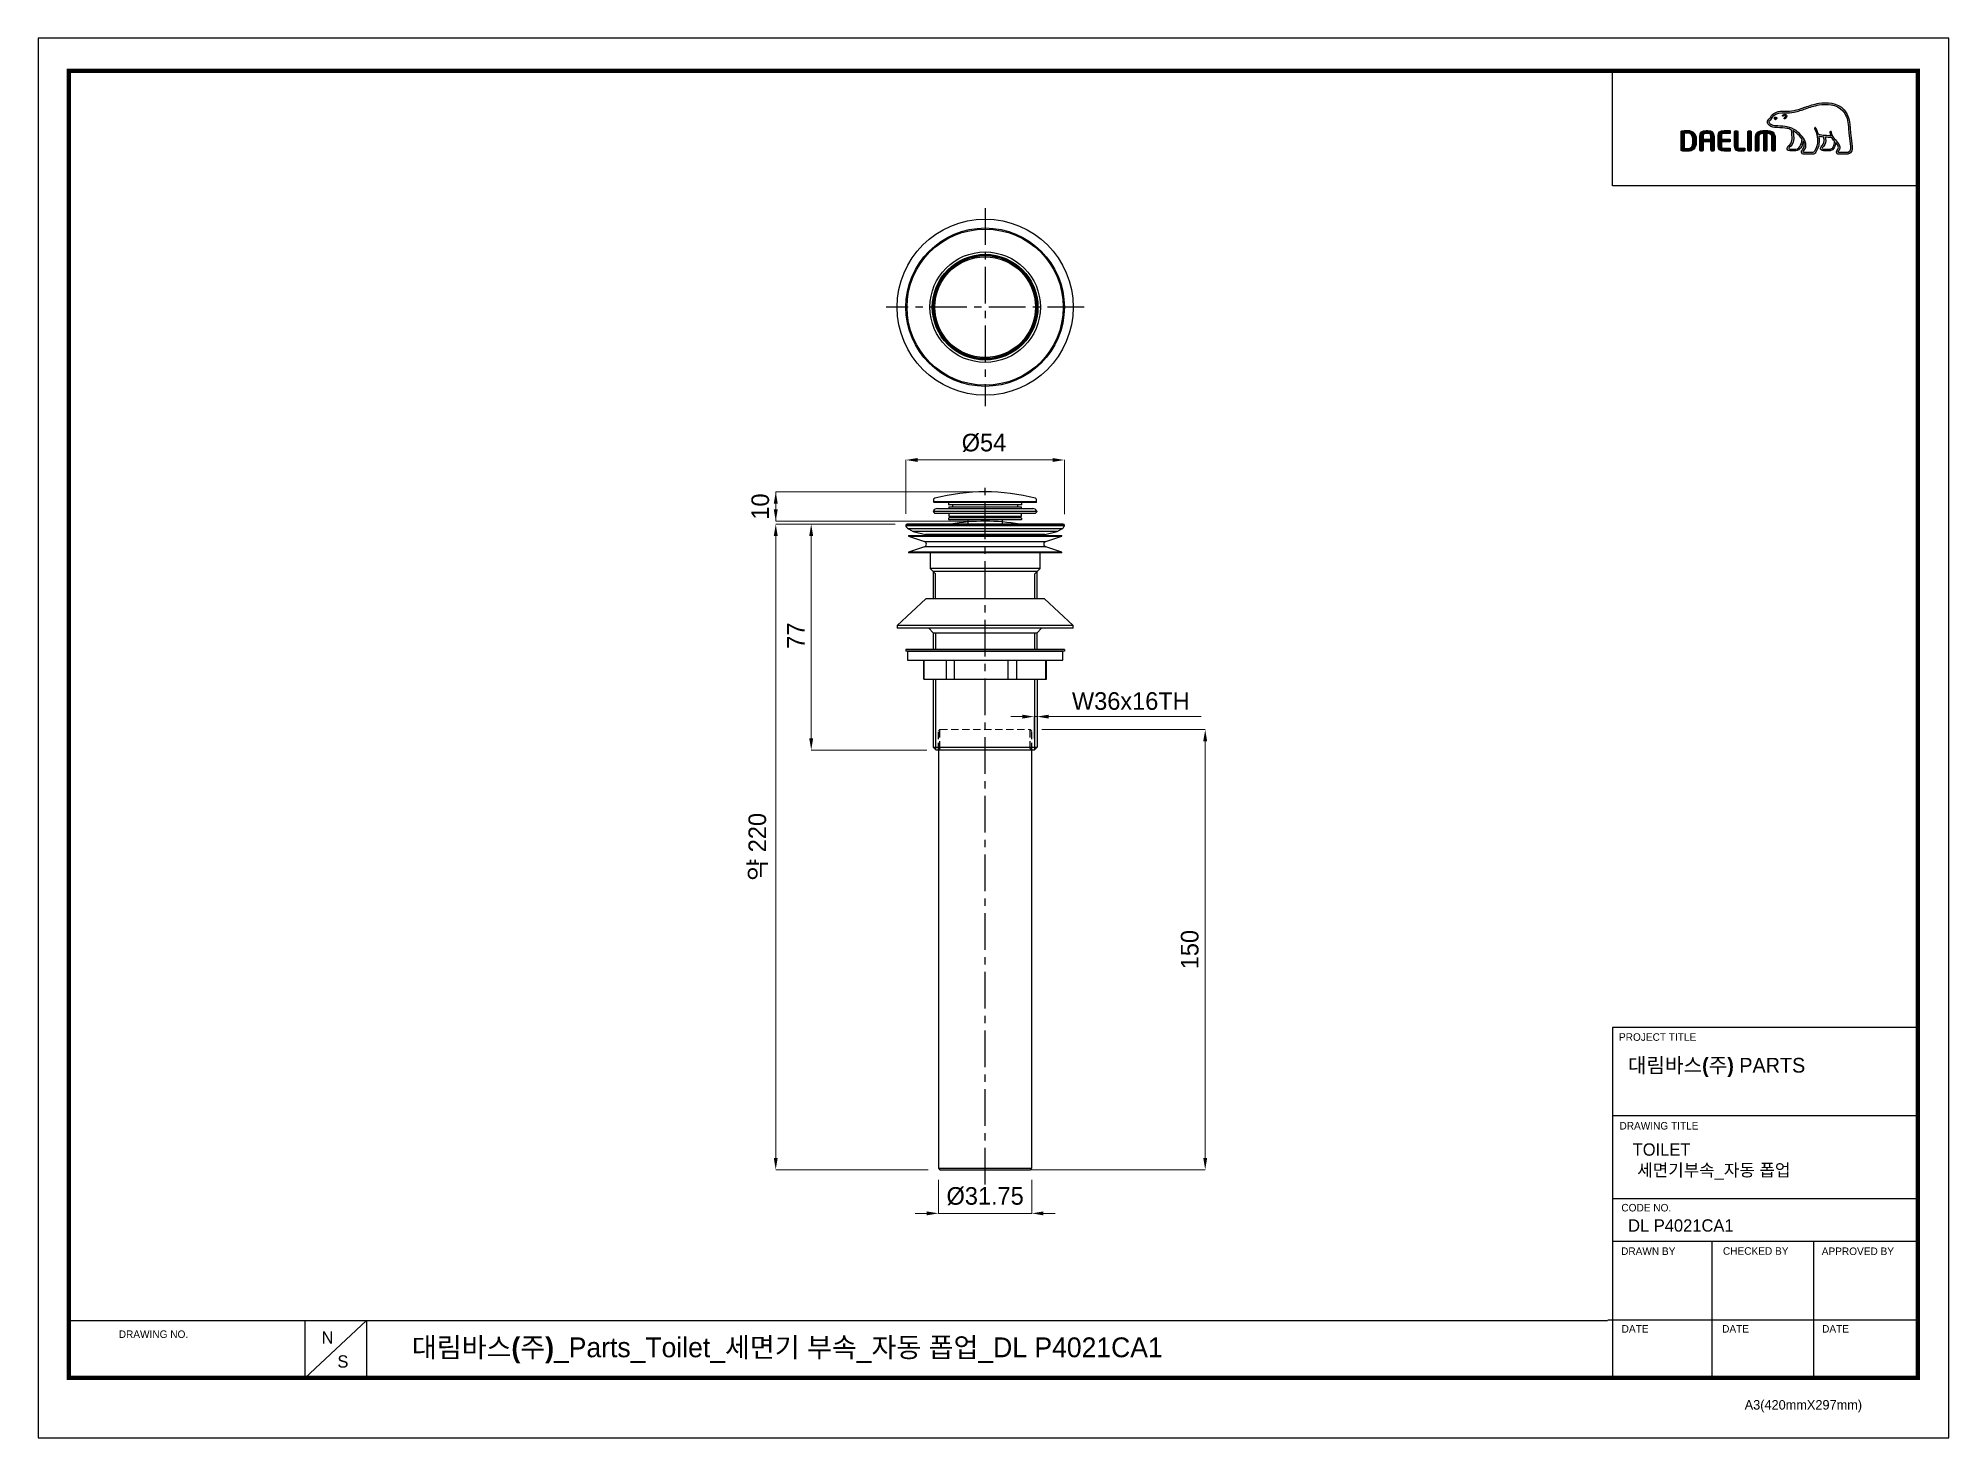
# Model space of a CAD drawing. Extents: x 0 to 651, y 0 to 477.
import ezdxf

# ---------------------------------------------------------------- set-up
doc = ezdxf.new("R2010")
doc.units = 0
doc.header["$LTSCALE"] = 10
doc.header["$MEASUREMENT"] = 0
doc.header["$PDMODE"] = 3
doc.header["$PDSIZE"] = -10
doc.linetypes.add('CENTER', pattern=[2, 1.25, -0.25, 0.25, -0.25])
doc.linetypes.add('HIDDEN', pattern=[0.375, 0.25, -0.125])
doc.layers.get('0').update_dxf_attribs({"linetype": 'CONTINUOUS'})
doc.layers.get('DEFPOINTS').update_dxf_attribs({"linetype": 'CONTINUOUS'})
doc.layers.add('레이어 1', color=7, linetype='CONTINUOUS')
doc.styles.add('Daelim Dimension', font='')
doc.styles.get('Daelim Dimension').set_extended_font_data('나눔고딕')
doc.dimstyles.new('DEFAULT', dxfattribs={"dimscale": 2, "dimtxt": 2, "dimasz": 2, "dimexe": 0, "dimexo": 2, "dimgap": 1, "dimtad": 1, "dimdec": 0, "dimzin": 9, "dimdsep": 46, "dimtxsty": 'Daelim Dimension', "dimcen": 0.5, "dimclrd": 5, "dimclre": 5, "dimclrt": 256, "dimadec": 1, "dimazin": 0, "dimtfac": 1, "dimtdec": 0, "dimtix": 1, "dimtmove": 0, "dimatfit": 3, "dimfxl": 1, "dimtolj": 1, "dimtzin": 1, "dimlwd": 9, "dimlwe": 9, "dimarcsym": 0})

msp = doc.modelspace()

# ---------------------------------------------------------------- texts
at = {"color": 5, "ltscale": 40, "style": 'Daelim Dimension'}
for s, height, p in [('PROJECT TITLE', 2.569, (538.63, 135.3)), ('DRAWING TITLE', 2.569, (538.79, 105.06)), ('CODE NO.', 2.569, (539.44, 77.14)), ('DRAWN BY', 2.569, (539.34, 62.33)), ('CHECKED BY', 2.569, (574.05, 62.38)), ('APPROVED BY', 2.569, (607.71, 62.29)), ('DRAWING NO.', 2.569, (27.44, 34.03)), ('DATE', 2.569, (539.54, 35.85)), ('DATE', 2.569, (573.77, 35.85)), ('DATE', 2.569, (607.83, 35.85)), ('A3(420mmX297mm)', 3.2424, (581.45, 9.61))]:
    msp.add_text(s, height=height, dxfattribs=at).set_placement(p)
at = {"attachment_point": 1, "style": 'Daelim Dimension'}
for s, insert, char_height, width in [('{\\fPretendard Variable SemiBold|b0|i0|c129|p2;\\C7;대림바스(주)} PARTS', (541.68, 129.49), 5.036, 80.9399), (' TOILET\\P  세면기부속_자동 폽업', (541.73, 100.35), 4.2041, 70.7511), ('DL P4021CA1', (541.73, 74.46), 4.2041, 70.7511), ('N', (96.53, 36.29), 4.2, 5.8673), ('S', (101.94, 28.11), 4.2, 5.8673)]:
    msp.add_mtext(s, dxfattribs=dict(at, insert=insert, char_height=char_height, width=width))
at = {"color": 2, "insert": (127.34, 34.21), "char_height": 6.7566, "width": 354.9557, "attachment_point": 1, "style": 'Daelim Dimension'}
msp.add_mtext('{\\fPretendard Variable SemiBold|b0|i0|c129|p2;대림바스(주)}_Parts_Toilet_세면기 부속_자동 폽업_DL P4021CA1', dxfattribs=at)

# ---------------------------------------------------------------- blocks, each defined once
blk = doc.blocks.new('*D6')
at = {"color": 5, "lineweight": 9, "ltscale": 0.5, "transparency": 16777216}
for p, q in [((306.77, 87.88), (306.77, 76.49)), ((338.52, 87.88), (338.52, 76.49)), ((302.77, 76.49), (298.77, 76.49)), ((306.77, 76.49), (338.52, 76.49)), ((342.52, 76.49), (346.52, 76.49))]:
    blk.add_line(p, q, dxfattribs=at)
at = {"color": 5, "ltscale": 0.5, "transparency": 16777216}
for points in [[(302.77, 77.16), (302.77, 75.82), (306.77, 76.49)], [(342.52, 77.16), (342.52, 75.82), (338.52, 76.49)]]:
    blk.add_solid(points, dxfattribs=at)
at = {"layer": 'DEFPOINTS', "color": 0, "ltscale": 0.5, "transparency": 16777216}
for p in [(306.77, 91.88), (338.52, 91.88), (338.52, 76.49)]:
    blk.add_point(p, dxfattribs=at)
at = {"color": 7, "ltscale": 0.5, "transparency": 16777216, "insert": (322.65, 82.32), "char_height": 6, "attachment_point": 5, "style": 'Daelim Dimension'}
blk.add_mtext('\\A1;%%C31.75', dxfattribs=at)
blk = doc.blocks.new('*D0')
at = {"color": 5, "lineweight": 9, "ltscale": 0.5, "transparency": 16777216}
for p, q in [((292.05, 311.38), (251.3, 311.38)), ((251.3, 307.38), (251.3, 95.38)), ((303.27, 91.38), (251.3, 91.38))]:
    blk.add_line(p, q, dxfattribs=at)
at = {"color": 5, "ltscale": 0.5, "transparency": 16777216}
for points in [[(250.64, 307.38), (251.97, 307.38), (251.3, 311.38)], [(250.64, 95.38), (251.97, 95.38), (251.3, 91.38)]]:
    blk.add_solid(points, dxfattribs=at)
at = {"layer": 'DEFPOINTS', "color": 0, "ltscale": 0.5, "transparency": 16777216}
for p in [(296.05, 311.38), (251.3, 91.38), (307.27, 91.38)]:
    blk.add_point(p, dxfattribs=at)
at = {"color": 7, "ltscale": 0.5, "transparency": 16777216, "insert": (245.33, 201.38), "char_height": 6, "attachment_point": 5, "rotation": 90, "style": 'Daelim Dimension'}
blk.add_mtext('\\A1;약 220', dxfattribs=at)
blk = doc.blocks.new('*D1')
at = {"color": 5, "lineweight": 9, "ltscale": 0.5, "transparency": 16777216}
for p, q in [((342.02, 241.38), (397.64, 241.38)), ((397.64, 237.38), (397.64, 95.38)), ((311.27, 91.38), (397.64, 91.38))]:
    blk.add_line(p, q, dxfattribs=at)
at = {"color": 5, "ltscale": 0.5, "transparency": 16777216}
for points in [[(396.97, 237.38), (398.31, 237.38), (397.64, 241.38)], [(396.97, 95.38), (398.31, 95.38), (397.64, 91.38)]]:
    blk.add_solid(points, dxfattribs=at)
at = {"layer": 'DEFPOINTS', "color": 0, "ltscale": 0.5, "transparency": 16777216}
for p in [(338.02, 241.38), (307.27, 91.38), (397.64, 91.38)]:
    blk.add_point(p, dxfattribs=at)
at = {"color": 7, "ltscale": 0.5, "transparency": 16777216, "insert": (392.38, 166.38), "char_height": 6, "attachment_point": 5, "rotation": 90, "style": 'Daelim Dimension'}
blk.add_mtext('\\A1;150', dxfattribs=at)
blk = doc.blocks.new('*D2')
at = {"color": 5, "lineweight": 9, "ltscale": 0.5, "transparency": 16777216}
for p, q in [((292.05, 311.38), (263.39, 311.38)), ((263.39, 238.38), (263.39, 307.38)), ((302.77, 234.38), (263.39, 234.38))]:
    blk.add_line(p, q, dxfattribs=at)
at = {"color": 5, "ltscale": 0.5, "transparency": 16777216}
for points in [[(262.72, 307.38), (264.05, 307.38), (263.39, 311.38)], [(262.72, 238.38), (264.05, 238.38), (263.39, 234.38)]]:
    blk.add_solid(points, dxfattribs=at)
at = {"layer": 'DEFPOINTS', "color": 0, "ltscale": 0.5, "transparency": 16777216}
for p in [(263.39, 311.38), (296.05, 311.38), (306.77, 234.38)]:
    blk.add_point(p, dxfattribs=at)
at = {"color": 7, "ltscale": 0.5, "transparency": 16777216, "insert": (258.18, 273.38), "char_height": 6, "attachment_point": 5, "rotation": 90, "style": 'Daelim Dimension'}
blk.add_mtext('\\A1;77', dxfattribs=at)
blk = doc.blocks.new('*D3')
at = {"color": 5, "lineweight": 9, "ltscale": 0.5, "transparency": 16777216}
for p, q in [((295.65, 314.88), (295.65, 333.25)), ((299.65, 333.25), (345.65, 333.25)), ((349.65, 314.79), (349.65, 333.25))]:
    blk.add_line(p, q, dxfattribs=at)
at = {"color": 5, "ltscale": 0.5, "transparency": 16777216}
for points in [[(299.65, 333.92), (299.65, 332.58), (295.65, 333.25)], [(345.65, 333.92), (345.65, 332.58), (349.65, 333.25)]]:
    blk.add_solid(points, dxfattribs=at)
at = {"layer": 'DEFPOINTS', "color": 0, "ltscale": 0.5, "transparency": 16777216}
for p in [(349.65, 333.25), (295.65, 310.88), (349.65, 310.79)]:
    blk.add_point(p, dxfattribs=at)
at = {"color": 7, "ltscale": 0.5, "transparency": 16777216, "insert": (322.25, 339.08), "char_height": 6, "attachment_point": 5, "style": 'Daelim Dimension'}
blk.add_mtext('\\A1;%%C54', dxfattribs=at)
blk = doc.blocks.new('*D4')
at = {"color": 5, "lineweight": 9, "ltscale": 0.5, "transparency": 16777216}
for p, q in [((335.35, 245.79), (331.35, 245.79)), ((339.35, 238.38), (339.35, 245.79)), ((339.35, 245.79), (340.35, 245.79)), ((340.35, 239.38), (340.35, 245.79)), ((344.35, 245.79), (396.23, 245.79))]:
    blk.add_line(p, q, dxfattribs=at)
at = {"color": 5, "ltscale": 0.5, "transparency": 16777216}
for points in [[(335.35, 246.45), (335.35, 245.12), (339.35, 245.79)], [(344.35, 246.45), (344.35, 245.12), (340.35, 245.79)]]:
    blk.add_solid(points, dxfattribs=at)
at = {"layer": 'DEFPOINTS', "color": 0, "ltscale": 0.5, "transparency": 16777216}
for p in [(340.35, 245.79), (339.35, 234.38), (340.35, 235.38)]:
    blk.add_point(p, dxfattribs=at)
at = {"color": 7, "ltscale": 0.5, "transparency": 16777216, "insert": (372.29, 251.06), "char_height": 6, "attachment_point": 5, "style": 'Daelim Dimension'}
blk.add_mtext('\\A1;W36x16TH', dxfattribs=at)
blk = doc.blocks.new('*D5')
at = {"color": 5, "lineweight": 9, "ltscale": 0.5, "transparency": 16777216}
for p, q in [((318.65, 322.38), (251.3, 322.38)), ((251.3, 312.38), (251.3, 322.38)), ((251.3, 316.38), (251.3, 320.38)), ((251.3, 318.38), (251.3, 314.38)), ((318.65, 312.38), (251.3, 312.38))]:
    blk.add_line(p, q, dxfattribs=at)
at = {"color": 5, "ltscale": 0.5, "transparency": 16777216}
for points in [[(250.64, 318.38), (251.97, 318.38), (251.3, 322.38)], [(250.64, 316.38), (251.97, 316.38), (251.3, 312.38)]]:
    blk.add_solid(points, dxfattribs=at)
at = {"layer": 'DEFPOINTS', "color": 0, "ltscale": 0.5, "transparency": 16777216}
for p in [(251.3, 322.38), (322.65, 322.38), (322.65, 312.38)]:
    blk.add_point(p, dxfattribs=at)
at = {"color": 7, "ltscale": 0.5, "transparency": 16777216, "insert": (246.06, 317.38), "char_height": 6, "attachment_point": 5, "rotation": 90, "style": 'Daelim Dimension'}
blk.add_mtext('\\A1;10', dxfattribs=at)

# ---------------------------------------------------------------- dimensions: what is measured, and where the dimension line sits
at = {"ltscale": 0.5}
for base, p1, p2, text, picture, middle in [((349.65, 333.25), (295.65, 310.88), (349.65, 310.79), '%%C<>', '*D3', (322.25, 333.25)), ((340.35, 245.79), (339.35, 234.38), (340.35, 235.38), 'W36x16TH', '*D4', (372.29, 245.79))]:
    dim = msp.add_linear_dim(base=base, p1=p1, p2=p2, text=text, dimstyle='DEFAULT', override={"dimtxt": 3, "dimclrd": 5, "dimclre": 5, "dimclrt": 7}, dxfattribs=at)
    dim.commit()
    dim.dimension.update_dxf_attribs({"geometry": picture, "text_midpoint": middle, "dimtype": 128})
for base, p1, p2, picture, middle, dimtype in [((251.3, 322.38), (322.65, 312.38), (322.65, 322.38), '*D5', (251.3, 317.38), 160), ((263.39, 311.38), (306.77, 234.38), (296.05, 311.38), '*D2', (263.39, 273.38), 128)]:
    dim = msp.add_linear_dim(base=base, p1=p1, p2=p2, angle=90, dimstyle='DEFAULT', override={"dimtxt": 3, "dimclrd": 5, "dimclre": 5, "dimclrt": 7}, dxfattribs=at)
    dim.commit()
    dim.dimension.update_dxf_attribs({"geometry": picture, "text_midpoint": middle, "dimtype": dimtype})
dim = msp.add_linear_dim(base=(251.3, 91.38), p1=(296.05, 311.38), p2=(307.27, 91.38), angle=90, text='약 <>', dimstyle='DEFAULT', override={"dimtxt": 3, "dimclrd": 5, "dimclre": 5, "dimclrt": 7}, dxfattribs=at)
dim.commit()
dim.dimension.update_dxf_attribs({"geometry": '*D0', "text_midpoint": (245.33, 201.38)})
dim = msp.add_linear_dim(base=(397.64, 91.38), p1=(338.02, 241.38), p2=(307.27, 91.38), angle=90, dimstyle='DEFAULT', override={"dimtxt": 3, "dimclrd": 5, "dimclre": 5, "dimclrt": 7}, dxfattribs=at)
dim.commit()
dim.dimension.update_dxf_attribs({"geometry": '*D1', "text_midpoint": (392.38, 166.38)})
dim = msp.add_linear_dim(base=(338.52, 76.49), p1=(306.77, 91.88), p2=(338.52, 91.88), text='%%C31.75', dimstyle='DEFAULT', override={"dimtxt": 3, "dimclrd": 5, "dimclre": 5, "dimclrt": 7}, dxfattribs=at)
dim.commit()
dim.dimension.update_dxf_attribs({"geometry": '*D6', "text_midpoint": (322.65, 82.32)})

# ---------------------------------------------------------------- hatches: boundary and pattern name
at = {"layer": '레이어 1'}
h = msp.add_hatch(color=5, dxfattribs=at)
h.dxf.hatch_style = 1
edge = h.paths.add_edge_path(flags=16)
edge.add_spline(control_points=[(617.14, 438.37), (616.85, 438.05), (616.5, 438.05), (616.48, 438.05), (616.48, 438.05), (613.63, 438.05), (613.63, 438.05), (613.52, 438.05), (613.44, 438.08), (613.39, 438.13), (613.35, 438.17), (613.33, 438.23), (613.33, 438.31), (613.33, 438.48), (613.44, 438.62), (613.57, 438.78), (613.68, 438.93), (613.79, 439.07), (613.85, 439.24), (614.01, 439.66), (613.99, 440.11), (613.81, 440.51), (613.47, 441.22), (612.97, 441.78), (612.49, 442.33), (612.49, 442.33), (612.32, 442.51), (612.32, 442.51), (611.69, 443.21), (611.04, 443.94), (610.99, 444.92), (610.98, 445.12), (610.89, 445.24), (610.76, 445.23), (610.76, 445.23), (610.58, 445.14), (610.57, 445.14), (610.52, 445.09), (610.5, 445), (610.5, 444.91), (610.5, 444.91), (610.5, 444.88), (610.5, 444.88), (610.52, 444.52), (610.61, 444.17), (610.76, 443.81), (610.76, 443.81), (610.77, 443.77), (610.77, 443.77), (610.77, 443.77), (610.73, 443.77), (610.73, 443.77), (608.9, 443.7), (607.1, 444.04), (606.58, 444.17), (606.25, 445.48), (605.72, 446.35), (605.7, 446.39), (605.66, 446.46), (605.59, 446.51), (605.53, 446.53), (605.53, 446.53), (605.38, 446.5), (605.36, 446.5), (605.34, 446.48), (605.32, 446.44), (605.26, 446.36), (605.26, 446.36), (605.25, 446.3), (605.25, 446.3), (605.25, 446.3), (605.3, 446.13), (605.3, 446.13), (605.34, 446.06), (606.28, 444.41), (606.28, 442.23), (606.28, 440.88), (605.93, 439.61), (605.23, 438.45), (605.06, 438.17), (604.84, 438.05), (604.51, 438.05), (604.51, 438.05), (601.7, 438.05), (601.7, 438.05), (601.61, 438.05), (601.41, 438.12), (601.41, 438.32), (601.41, 438.43), (601.52, 438.62), (601.69, 438.81), (602.86, 440.11), (602.19, 442.15), (601.06, 443.5), (599.98, 444.79), (598.2, 446.42), (595.93, 446.83), (595.12, 446.97), (593.79, 447.05), (592.72, 447.11), (592.72, 447.11), (591.64, 447.18), (591.64, 447.18), (591.09, 447.22), (590.17, 447.56), (589.89, 448.09), (589.77, 448.31), (589.79, 448.53), (589.93, 448.79), (590.03, 448.94), (590.15, 449.07), (590.31, 449.23), (590.49, 449.41), (590.68, 449.6), (590.82, 449.85), (590.82, 449.85), (590.86, 449.92), (590.86, 449.92), (591.4, 450.96), (592.52, 451.51), (594.19, 451.56), (594.19, 451.56), (595.13, 451.57), (595.13, 451.57), (596.16, 451.57), (597.33, 451.58), (598.29, 451.78), (599.64, 452.07), (601, 452.54), (602.19, 452.94), (602.19, 452.94), (602.23, 452.96), (602.23, 452.96), (603.71, 453.46), (605.24, 453.99), (606.8, 454.24), (609.3, 454.65), (612.74, 454.64), (614.9, 452.21), (615.9, 451.09), (616.51, 449.55), (616.73, 447.62), (616.73, 447.62), (616.72, 447.63), (616.71, 447.63), (616.73, 447.6), (616.74, 447.38), (616.83, 446.15), (616.86, 445.57), (616.89, 444.96), (617.04, 443.83), (617.04, 443.83), (617.48, 440.05), (617.48, 440.05), (617.48, 440.05), (617.5, 439.59), (617.5, 439.59), (617.5, 439.05), (617.38, 438.64), (617.14, 438.37)], knot_values=[0, 0, 0, 0, 1, 1, 1, 2, 2, 2, 3, 3, 3, 4, 4, 4, 5, 5, 5, 6, 6, 6, 7, 7, 7, 8, 8, 8, 9, 9, 9, 10, 10, 10, 11, 11, 11, 12, 12, 12, 13, 13, 13, 14, 14, 14, 15, 15, 15, 16, 16, 16, 17, 17, 17, 18, 18, 18, 19, 19, 19, 20, 20, 20, 21, 21, 21, 22, 22, 22, 23, 23, 23, 24, 24, 24, 25, 25, 25, 26, 26, 26, 27, 27, 27, 28, 28, 28, 29, 29, 29, 30, 30, 30, 31, 31, 31, 32, 32, 32, 33, 33, 33, 34, 34, 34, 35, 35, 35, 36, 36, 36, 37, 37, 37, 38, 38, 38, 39, 39, 39, 40, 40, 40, 41, 41, 41, 42, 42, 42, 43, 43, 43, 44, 44, 44, 45, 45, 45, 46, 46, 46, 47, 47, 47, 48, 48, 48, 49, 49, 49, 50, 50, 50, 51, 51, 51, 52, 52, 52, 53, 53, 53, 53], degree=3, periodic=0)
edge = h.paths.add_edge_path(flags=16)
edge.add_spline(control_points=[(610.54, 439.18), (610.54, 439.18), (608.21, 439.18), (608.21, 439.18), (608.04, 439.18), (607.9, 439.32), (607.9, 439.5), (607.9, 439.62), (608.01, 439.77), (608.11, 439.88), (608.58, 440.33), (609.07, 440.96), (609.07, 442.14), (609.07, 442.14), (609.04, 442.68), (609.04, 442.68), (609.04, 442.68), (608.95, 443.21), (608.95, 443.21), (608.95, 443.21), (608.94, 443.24), (608.94, 443.24), (608.94, 443.24), (608.98, 443.24), (608.98, 443.24), (609.41, 443.21), (610.26, 443.16), (611.06, 443.2), (611.27, 442.87), (611.6, 442.45), (612.08, 441.89), (612.06, 441.62), (611.83, 439.18), (610.54, 439.18)], knot_values=[0, 0, 0, 0, 1, 1, 1, 2, 2, 2, 3, 3, 3, 4, 4, 4, 5, 5, 5, 6, 6, 6, 7, 7, 7, 8, 8, 8, 9, 9, 9, 10, 10, 10, 11, 11, 11, 11], degree=3, periodic=0)
edge = h.paths.add_edge_path(flags=16)
edge.add_spline(control_points=[(598.85, 439.18), (598.85, 439.18), (596.81, 439.18), (596.81, 439.18), (596.66, 439.18), (596.49, 439.31), (596.49, 439.5), (596.49, 439.61), (596.59, 439.75), (596.76, 439.89), (597.28, 440.3), (598.06, 440.92), (598.15, 442.65), (598.15, 442.65), (598.16, 443.12), (598.16, 443.12), (598.16, 443.85), (597.99, 444.73), (597.83, 445.52), (597.83, 445.52), (597.81, 445.6), (597.81, 445.6), (597.81, 445.6), (597.87, 445.55), (597.87, 445.55), (598.18, 445.36), (599.85, 444.23), (601.03, 442.56), (600.93, 441.77), (600.49, 439.18), (598.85, 439.18)], knot_values=[0, 0, 0, 0, 1, 1, 1, 2, 2, 2, 3, 3, 3, 4, 4, 4, 5, 5, 5, 6, 6, 6, 7, 7, 7, 8, 8, 8, 9, 9, 9, 10, 10, 10, 10], degree=3, periodic=0)
edge = h.paths.add_edge_path()
edge.add_spline(control_points=[(618.05, 440.11), (618.05, 440.11), (617.62, 443.91), (617.62, 443.91), (617.46, 445.04), (617.44, 445.64), (617.41, 446.18), (617.41, 446.18), (617.31, 447.68), (617.31, 447.68), (617.08, 449.73), (616.42, 451.39), (615.33, 452.6), (613, 455.22), (609.35, 455.25), (606.7, 454.81), (605.08, 454.54), (603.53, 454.01), (602.03, 453.5), (602.03, 453.5), (601.98, 453.48), (601.98, 453.48), (600.8, 453.08), (599.47, 452.63), (598.17, 452.35), (597.27, 452.16), (596.14, 452.15), (595.15, 452.14), (595.15, 452.14), (594.17, 452.13), (594.17, 452.13), (592.28, 452.08), (590.99, 451.43), (590.34, 450.19), (590.34, 450.19), (590.31, 450.13), (590.31, 450.13), (590.21, 449.95), (590.05, 449.79), (589.9, 449.64), (589.75, 449.48), (589.57, 449.31), (589.43, 449.08), (589.3, 448.85), (589.23, 448.61), (589.23, 448.38), (589.23, 448.19), (589.28, 448), (589.38, 447.82), (589.78, 447.06), (590.92, 446.65), (591.61, 446.6), (591.61, 446.6), (592.61, 446.54), (592.64, 446.54), (593.64, 446.48), (595.02, 446.4), (595.82, 446.26), (596.29, 446.18), (596.83, 446.01), (597.32, 445.78), (597.36, 445.65), (597.61, 444.51), (597.61, 443.11), (597.61, 443.11), (597.6, 442.67), (597.6, 442.67), (597.53, 441.2), (596.88, 440.68), (596.41, 440.31), (596.37, 440.27), (595.95, 439.92), (595.92, 439.5), (595.9, 439.26), (595.96, 439.05), (596.11, 438.89), (596.26, 438.73), (596.5, 438.64), (596.81, 438.64), (596.81, 438.64), (598.85, 438.64), (598.85, 438.64), (600.38, 438.64), (601.14, 440.29), (601.37, 441.83), (601.37, 441.83), (601.38, 442.05), (601.38, 442.05), (601.38, 442.05), (601.44, 441.94), (601.44, 441.94), (601.64, 441.5), (601.75, 440.98), (601.75, 440.59), (601.75, 440.04), (601.58, 439.55), (601.26, 439.19), (601.18, 439.11), (600.77, 438.69), (600.77, 438.27), (600.77, 438.27), (600.77, 438.2), (600.77, 438.2), (600.83, 437.7), (601.23, 437.47), (601.61, 437.47), (601.61, 437.47), (604.51, 437.47), (604.51, 437.47), (605.04, 437.47), (605.46, 437.71), (605.72, 438.15), (606.46, 439.38), (606.84, 440.71), (606.84, 442.11), (606.84, 442.55), (606.8, 443.02), (606.72, 443.5), (606.72, 443.5), (606.71, 443.54), (606.71, 443.54), (606.71, 443.54), (606.75, 443.53), (606.75, 443.53), (607.1, 443.46), (607.66, 443.37), (608.35, 443.29), (608.35, 443.29), (608.37, 443.29), (608.37, 443.29), (608.37, 443.29), (608.47, 442.76), (608.47, 442.76), (608.47, 442.76), (608.49, 442.63), (608.49, 442.63), (608.49, 442.63), (608.52, 442.16), (608.52, 442.16), (608.52, 441.03), (608, 440.54), (607.73, 440.27), (607.72, 440.27), (607.34, 439.88), (607.3, 439.53), (607.3, 439.53), (607.28, 439.42), (607.28, 439.42), (607.28, 439.31), (607.31, 439.1), (607.5, 438.9), (607.67, 438.73), (607.93, 438.64), (608.28, 438.64), (608.28, 438.64), (610.54, 438.64), (610.54, 438.64), (611.91, 438.64), (612.33, 440.39), (612.49, 441.37), (612.49, 441.37), (612.5, 441.47), (612.5, 441.47), (612.5, 441.47), (612.55, 441.39), (612.55, 441.39), (612.87, 440.99), (613.15, 440.54), (613.28, 440.26), (613.35, 440.11), (613.39, 439.95), (613.39, 439.79), (613.39, 439.79), (613.34, 439.46), (613.34, 439.46), (613.29, 439.28), (613.17, 439.12), (613.05, 438.96), (612.87, 438.74), (612.69, 438.5), (612.69, 438.22), (612.69, 438.22), (612.71, 438.06), (612.71, 438.06), (612.79, 437.68), (613.1, 437.47), (613.57, 437.47), (613.57, 437.47), (616.48, 437.47), (616.48, 437.47), (616.54, 437.47), (617.11, 437.49), (617.56, 437.97), (617.91, 438.35), (618.08, 438.88), (618.08, 439.58), (618.08, 439.58), (618.05, 440.1), (618.05, 440.11)], knot_values=[0, 0, 0, 0, 1, 1, 1, 2, 2, 2, 3, 3, 3, 4, 4, 4, 5, 5, 5, 6, 6, 6, 7, 7, 7, 8, 8, 8, 9, 9, 9, 10, 10, 10, 11, 11, 11, 12, 12, 12, 13, 13, 13, 14, 14, 14, 15, 15, 15, 16, 16, 16, 17, 17, 17, 18, 18, 18, 19, 19, 19, 20, 20, 20, 21, 21, 21, 22, 22, 22, 23, 23, 23, 24, 24, 24, 25, 25, 25, 26, 26, 26, 27, 27, 27, 28, 28, 28, 29, 29, 29, 30, 30, 30, 31, 31, 31, 32, 32, 32, 33, 33, 33, 34, 34, 34, 35, 35, 35, 36, 36, 36, 37, 37, 37, 38, 38, 38, 39, 39, 39, 40, 40, 40, 41, 41, 41, 42, 42, 42, 43, 43, 43, 44, 44, 44, 45, 45, 45, 46, 46, 46, 47, 47, 47, 48, 48, 48, 49, 49, 49, 50, 50, 50, 51, 51, 51, 52, 52, 52, 53, 53, 53, 54, 54, 54, 55, 55, 55, 56, 56, 56, 57, 57, 57, 58, 58, 58, 59, 59, 59, 60, 60, 60, 61, 61, 61, 62, 62, 62, 63, 63, 63, 64, 64, 64, 65, 65, 65, 66, 66, 66, 66], degree=3, periodic=0)
edge = h.paths.add_edge_path(flags=0)
edge.add_spline(control_points=[(591.56, 449.92), (591.56, 449.92), (591.98, 450.11), (592.5, 449.91), (592.5, 449.91), (592.57, 449.88), (592.48, 449.76), (592.23, 449.42), (591.98, 449.34), (591.98, 449.34), (591.98, 449.34), (591.8, 449.28), (591.69, 449.4), (591.49, 449.65), (591.48, 449.79), (591.48, 449.79), (591.48, 449.79), (591.46, 449.89), (591.56, 449.92)], knot_values=[0, 0, 0, 0, 1, 1, 1, 2, 2, 2, 3, 3, 3, 4, 4, 4, 5, 5, 5, 6, 6, 6, 6], degree=3, periodic=0)
edge = h.paths.add_edge_path(flags=0)
edge.add_spline(control_points=[(594.35, 450.7), (594.28, 450.63), (594.28, 450.51), (594.35, 450.45), (594.41, 450.39), (594.53, 450.41), (594.59, 450.48), (594.62, 450.51), (594.97, 450.92), (595.27, 450.71), (595.38, 450.63), (595.42, 450.52), (595.41, 450.38), (595.38, 450.15), (595.18, 449.89), (595.04, 449.8), (594.96, 449.75), (594.91, 449.65), (594.95, 449.56), (594.99, 449.48), (595.09, 449.46), (595.17, 449.5), (595.43, 449.62), (595.74, 450.02), (595.78, 450.39), (595.81, 450.65), (595.7, 450.86), (595.49, 451.01), (595.04, 451.32), (594.53, 450.9), (594.35, 450.7)], knot_values=[0, 0, 0, 0, 1, 1, 1, 2, 2, 2, 3, 3, 3, 4, 4, 4, 5, 5, 5, 6, 6, 6, 7, 7, 7, 8, 8, 8, 9, 9, 9, 10, 10, 10, 10], degree=3, periodic=0)
edge = h.paths.add_edge_path(flags=0)
edge.add_spline(control_points=[(594.29, 450.39), (594.29, 450.39), (594.29, 450.39), (594.29, 450.39), (594.29, 450.39), (594.29, 450.39), (594.29, 450.39)], knot_values=[0, 0, 0, 0, 1, 1, 1, 2, 2, 2, 2], degree=3, periodic=0)
h = msp.add_hatch(color=5, dxfattribs=at)
h.dxf.hatch_style = 2
edge = h.paths.add_edge_path()
edge.add_spline(control_points=[(591.56, 449.92), (591.56, 449.92), (591.98, 450.11), (592.5, 449.91), (592.5, 449.91), (592.57, 449.88), (592.48, 449.76), (592.23, 449.42), (591.98, 449.34), (591.98, 449.34), (591.98, 449.34), (591.8, 449.28), (591.69, 449.4), (591.49, 449.65), (591.48, 449.79), (591.48, 449.79), (591.48, 449.79), (591.46, 449.89), (591.56, 449.92)], knot_values=[0, 0, 0, 0, 1, 1, 1, 2, 2, 2, 3, 3, 3, 4, 4, 4, 5, 5, 5, 6, 6, 6, 6], degree=3, periodic=0)
h = msp.add_hatch(color=5, dxfattribs=at)
h.dxf.hatch_style = 2
edge = h.paths.add_edge_path()
edge.add_spline(control_points=[(594.35, 450.7), (594.28, 450.63), (594.28, 450.51), (594.35, 450.45), (594.41, 450.39), (594.53, 450.41), (594.59, 450.48), (594.62, 450.51), (594.97, 450.92), (595.27, 450.71), (595.38, 450.63), (595.42, 450.52), (595.41, 450.38), (595.38, 450.15), (595.18, 449.89), (595.04, 449.8), (594.96, 449.75), (594.91, 449.65), (594.95, 449.56), (594.99, 449.48), (595.09, 449.46), (595.17, 449.5), (595.43, 449.62), (595.74, 450.02), (595.78, 450.39), (595.81, 450.65), (595.7, 450.86), (595.49, 451.01), (595.04, 451.32), (594.53, 450.9), (594.35, 450.7)], knot_values=[0, 0, 0, 0, 1, 1, 1, 2, 2, 2, 3, 3, 3, 4, 4, 4, 5, 5, 5, 6, 6, 6, 7, 7, 7, 8, 8, 8, 9, 9, 9, 10, 10, 10, 10], degree=3, periodic=0)
h = msp.add_hatch(color=5, dxfattribs=at)
h.dxf.hatch_style = 2
edge = h.paths.add_edge_path()
edge.add_spline(control_points=[(563.82, 441.4), (563.82, 440.07), (563.21, 439.43), (561.97, 439.43), (561.97, 439.43), (561.12, 439.45), (560.89, 439.45), (560.89, 439.45), (560.89, 444.53), (560.89, 444.53), (561.33, 444.58), (561.96, 444.59), (561.97, 444.59), (563.25, 444.59), (563.82, 443.98), (563.82, 442.62), (563.82, 442.62), (563.82, 441.4), (563.82, 441.4)], knot_values=[0, 0, 0, 0, 1, 1, 1, 2, 2, 2, 3, 3, 3, 4, 4, 4, 5, 5, 5, 6, 6, 6, 6], degree=3, periodic=0)
edge = h.paths.add_edge_path()
edge.add_spline(control_points=[(561.97, 445.54), (561.28, 445.54), (560.38, 445.5), (560.09, 445.45), (559.9, 445.42), (559.78, 445.28), (559.78, 445.1), (559.78, 445.1), (559.78, 438.91), (559.78, 438.91), (559.78, 438.72), (559.9, 438.59), (560.09, 438.56), (560.37, 438.52), (561.27, 438.48), (561.97, 438.48), (563.9, 438.48), (564.92, 439.49), (564.92, 441.4), (564.92, 441.4), (564.92, 442.62), (564.92, 442.62), (564.92, 444.53), (563.9, 445.54), (561.97, 445.54)], knot_values=[0, 0, 0, 0, 1, 1, 1, 2, 2, 2, 3, 3, 3, 4, 4, 4, 5, 5, 5, 6, 6, 6, 7, 7, 7, 8, 8, 8, 8], degree=3, periodic=0)
h = msp.add_hatch(color=5, dxfattribs=at)
h.dxf.hatch_style = 2
edge = h.paths.add_edge_path()
edge.add_spline(control_points=[(569.9, 442.62), (569.9, 442.62), (567.29, 442.62), (567.29, 442.62), (567.29, 442.72), (567.29, 443.55), (567.29, 443.55), (567.29, 444.42), (567.55, 444.57), (568.33, 444.57), (568.33, 444.57), (568.87, 444.57), (568.87, 444.57), (569.64, 444.57), (569.9, 444.42), (569.9, 443.55), (569.9, 443.55), (569.9, 442.72), (569.9, 442.62)], knot_values=[0, 0, 0, 0, 1, 1, 1, 2, 2, 2, 3, 3, 3, 4, 4, 4, 5, 5, 5, 6, 6, 6, 6], degree=3, periodic=0)
edge = h.paths.add_edge_path()
edge.add_spline(control_points=[(568.87, 445.54), (568.87, 445.54), (568.33, 445.54), (568.33, 445.54), (566.85, 445.54), (566.19, 444.93), (566.19, 443.55), (566.19, 443.55), (566.19, 438.84), (566.19, 438.84), (566.19, 438.68), (566.33, 438.54), (566.49, 438.54), (566.49, 438.54), (567, 438.54), (567, 438.54), (567.18, 438.54), (567.29, 438.69), (567.29, 438.84), (567.29, 438.84), (567.29, 441.55), (567.29, 441.65), (567.29, 441.65), (569.9, 441.65), (569.9, 441.65), (569.9, 441.55), (569.9, 438.84), (569.9, 438.84), (569.9, 438.68), (570.03, 438.54), (570.19, 438.54), (570.19, 438.54), (570.7, 438.54), (570.7, 438.54), (570.88, 438.54), (571, 438.7), (571, 438.84), (571, 438.84), (571, 443.55), (571, 443.55), (571, 444.93), (570.34, 445.54), (568.87, 445.54)], knot_values=[0, 0, 0, 0, 1, 1, 1, 2, 2, 2, 3, 3, 3, 4, 4, 4, 5, 5, 5, 6, 6, 6, 7, 7, 7, 8, 8, 8, 9, 9, 9, 10, 10, 10, 11, 11, 11, 12, 12, 12, 13, 13, 13, 14, 14, 14, 14], degree=3, periodic=0)
h = msp.add_hatch(color=5, dxfattribs=at)
h.dxf.hatch_style = 2
edge = h.paths.add_edge_path()
edge.add_spline(control_points=[(572.4, 443.74), (572.4, 443.74), (572.4, 440.28), (572.4, 440.28), (572.4, 439.06), (573.09, 438.48), (574.52, 438.48), (575.15, 438.48), (576, 438.49), (576.34, 438.52), (576.34, 438.52), (576.51, 438.54), (576.51, 438.54), (576.51, 438.54), (576.56, 438.54), (576.56, 438.54), (576.56, 438.54), (576.56, 439.47), (576.56, 439.47), (576.56, 439.47), (574.52, 439.47), (574.52, 439.47), (573.51, 439.47), (573.51, 439.76), (573.51, 440.28), (573.51, 440.28), (573.51, 441.56), (573.51, 441.66), (573.61, 441.66), (576.24, 441.66), (576.24, 441.66), (576.41, 441.66), (576.55, 441.8), (576.55, 441.97), (576.55, 441.97), (576.55, 442.31), (576.55, 442.31), (576.55, 442.48), (576.41, 442.62), (576.24, 442.62), (576.24, 442.62), (573.61, 442.62), (573.51, 442.62), (573.51, 442.72), (573.51, 443.74), (573.51, 443.74), (573.51, 444.26), (573.51, 444.55), (574.52, 444.55), (574.52, 444.55), (576.56, 444.54), (576.56, 444.54), (576.56, 444.54), (576.56, 445.46), (576.56, 445.46), (576.56, 445.46), (576.34, 445.49), (576.34, 445.49), (575.94, 445.52), (575.03, 445.54), (574.52, 445.54), (573.09, 445.54), (572.4, 444.95), (572.4, 443.74)], knot_values=[0, 0, 0, 0, 1, 1, 1, 2, 2, 2, 3, 3, 3, 4, 4, 4, 5, 5, 5, 6, 6, 6, 7, 7, 7, 8, 8, 8, 9, 9, 9, 10, 10, 10, 11, 11, 11, 12, 12, 12, 13, 13, 13, 14, 14, 14, 15, 15, 15, 16, 16, 16, 17, 17, 17, 18, 18, 18, 19, 19, 19, 20, 20, 20, 21, 21, 21, 21], degree=3, periodic=0)
h = msp.add_hatch(color=5, dxfattribs=at)
h.dxf.hatch_style = 2
edge = h.paths.add_edge_path()
edge.add_spline(control_points=[(578.33, 445.48), (578.16, 445.48), (578.01, 445.34), (578.01, 445.17), (578.01, 445.17), (578.01, 440.28), (578.01, 440.28), (578.01, 438.68), (579.1, 438.48), (580.05, 438.48), (580.74, 438.48), (580.92, 438.5), (581.13, 438.54), (581.13, 438.54), (581.25, 438.56), (581.25, 438.56), (581.25, 438.56), (581.41, 438.58), (581.41, 438.58), (581.41, 438.58), (581.46, 438.58), (581.46, 438.58), (581.46, 438.58), (581.46, 439.47), (581.46, 439.47), (581.46, 439.47), (580.06, 439.47), (580.06, 439.47), (579.11, 439.47), (579.11, 439.82), (579.11, 440.17), (579.11, 440.17), (579.11, 445.17), (579.11, 445.17), (579.11, 445.34), (578.97, 445.48), (578.8, 445.48), (578.8, 445.48), (578.33, 445.48), (578.33, 445.48)], knot_values=[0, 0, 0, 0, 1, 1, 1, 2, 2, 2, 3, 3, 3, 4, 4, 4, 5, 5, 5, 6, 6, 6, 7, 7, 7, 8, 8, 8, 9, 9, 9, 10, 10, 10, 11, 11, 11, 12, 12, 12, 13, 13, 13, 13], degree=3, periodic=0)
h = msp.add_hatch(color=5, dxfattribs=at)
h.dxf.hatch_style = 2
edge = h.paths.add_edge_path()
edge.add_spline(control_points=[(582.82, 445.48), (582.64, 445.48), (582.53, 445.33), (582.53, 445.18), (582.53, 445.18), (582.53, 438.84), (582.53, 438.84), (582.53, 438.68), (582.66, 438.54), (582.82, 438.54), (582.82, 438.54), (583.34, 438.54), (583.34, 438.54), (583.52, 438.54), (583.63, 438.69), (583.63, 438.84), (583.63, 438.84), (583.63, 445.18), (583.63, 445.18), (583.63, 445.35), (583.5, 445.48), (583.34, 445.48), (583.34, 445.48), (582.82, 445.48), (582.82, 445.48)], knot_values=[0, 0, 0, 0, 1, 1, 1, 2, 2, 2, 3, 3, 3, 4, 4, 4, 5, 5, 5, 6, 6, 6, 7, 7, 7, 8, 8, 8, 8], degree=3, periodic=0)
h = msp.add_hatch(color=5, dxfattribs=at)
h.dxf.hatch_style = 2
edge = h.paths.add_edge_path()
edge.add_spline(control_points=[(585.11, 442.74), (585.11, 442.74), (585.11, 438.84), (585.11, 438.84), (585.11, 438.68), (585.24, 438.54), (585.41, 438.54), (585.41, 438.54), (585.93, 438.54), (585.93, 438.54), (586.11, 438.54), (586.22, 438.69), (586.22, 438.84), (586.22, 438.84), (586.22, 442.65), (586.22, 442.65), (586.22, 444.32), (586.51, 444.49), (587.93, 444.49), (587.93, 444.39), (587.93, 438.84), (587.93, 438.84), (587.93, 438.67), (588.05, 438.54), (588.22, 438.54), (588.22, 438.54), (588.73, 438.54), (588.73, 438.54), (588.91, 438.54), (589.02, 438.69), (589.02, 438.84), (589.02, 438.84), (589.02, 444.37), (589.02, 444.48), (589.69, 444.48), (590.15, 444.42), (590.41, 444.17), (590.67, 443.91), (590.72, 443.41), (590.72, 442.65), (590.72, 442.65), (590.72, 438.84), (590.72, 438.84), (590.72, 438.68), (590.86, 438.54), (591.02, 438.54), (591.02, 438.54), (591.54, 438.54), (591.54, 438.54), (591.73, 438.54), (591.84, 438.7), (591.84, 438.84), (591.84, 438.84), (591.84, 442.74), (591.84, 442.74), (591.84, 445.11), (591, 445.51), (588.48, 445.51), (585.95, 445.51), (585.11, 445.11), (585.11, 442.74)], knot_values=[0, 0, 0, 0, 1, 1, 1, 2, 2, 2, 3, 3, 3, 4, 4, 4, 5, 5, 5, 6, 6, 6, 7, 7, 7, 8, 8, 8, 9, 9, 9, 10, 10, 10, 11, 11, 11, 12, 12, 12, 13, 13, 13, 14, 14, 14, 15, 15, 15, 16, 16, 16, 17, 17, 17, 18, 18, 18, 19, 19, 19, 20, 20, 20, 20], degree=3, periodic=0)

# ---------------------------------------------------------------- linework, layer by layer
at = {"color": 5, "ltscale": 0.5}
for p, q in [((536.43, 426.74), (536.43, 465.92)), ((536.43, 139.83), (536.43, 19.8))]:
    msp.add_line(p, q, dxfattribs=at)
at = {"color": 5}
for p, q in [((598.76, 438.64), (598.76, 438.64)), ((10.47, 39.97), (534.66, 39.97))]:
    msp.add_line(p, q, dxfattribs=at)
at = {"color": 5, "ltscale": 40}
for p, q in [((640.47, 426.74), (536.43, 426.74)), ((640.47, 139.83), (536.43, 139.83)), ((640.47, 109.75), (536.43, 109.75)), ((640.47, 109.75), (536.43, 109.75)), ((640.47, 81.46), (536.43, 81.46)), ((640.47, 81.46), (536.43, 81.46)), ((640.47, 66.87), (536.43, 66.87)), ((640.47, 66.87), (536.43, 66.87)), ((570.22, 66.87), (570.22, 20.42)), ((604.9, 66.87), (604.9, 20.42)), ((90.82, 39.97), (90.82, 20.35)), ((90.82, 39.97), (90.82, 20.35)), ((111.81, 39.97), (90.82, 20.35)), ((111.81, 39.97), (90.82, 20.35)), ((111.81, 39.97), (111.81, 20.35)), ((111.81, 39.97), (111.81, 20.35)), ((640.47, 40.04), (534.78, 40.04)), ((640.47, 40.04), (537.24, 40.04)), ((640.47, 20.42), (551.3, 20.42))]:
    msp.add_line(p, q, dxfattribs=at)
at = {"color": 1, "linetype": 'CENTER'}
for p, q in [((322.65, 419.11), (322.65, 351.57)), ((356.42, 385.34), (288.88, 385.34)), ((322.65, 86.31), (322.65, 325.77))]:
    msp.add_line(p, q, dxfattribs=at)
at = {"color": 6}
for p, q in [((305.1, 319.75), (305.1, 318.98)), ((340.2, 318.98), (340.2, 319.75)), ((305.09, 315.93), (304.95, 315.68)), ((304.95, 315.68), (305.45, 315.18)), ((340.35, 315.68), (304.95, 315.68)), ((340.2, 318.98), (305.1, 318.98)), ((340, 318.78), (305.3, 318.78)), ((305.45, 315.18), (339.85, 315.18)), ((306.39, 316.68), (338.9, 316.68)), ((310.15, 318.78), (310.15, 317.98)), ((335.15, 317.98), (310.15, 317.98)), ((310.15, 313.28), (310.15, 313.08)), ((310.25, 317.28), (310.25, 316.68)), ((310.25, 317.28), (335.05, 317.28)), ((310.25, 315.18), (310.25, 314.08)), ((310.25, 314.08), (335.05, 314.08)), ((334.95, 313.48), (310.35, 313.48)), ((334.95, 312.88), (310.35, 312.88)), ((311.5, 317.98), (311.5, 317.28)), ((311.5, 314.08), (311.5, 313.48)), ((316.7, 312.88), (316.7, 311.38)), ((328.6, 311.38), (328.6, 312.88)), ((333.8, 317.28), (333.8, 317.98)), ((333.8, 313.48), (333.8, 314.08)), ((335.05, 316.68), (335.05, 317.28)), ((335.05, 314.08), (335.05, 315.18)), ((335.15, 317.98), (335.15, 318.78)), ((335.15, 313.08), (335.15, 313.28)), ((339.85, 315.18), (340.35, 315.68)), ((340.35, 315.68), (340.2, 315.93))]:
    msp.add_line(p, q, dxfattribs=at)
for p, q in [((295.65, 310.98), (295.65, 310.79)), ((349.65, 310.98), (295.65, 310.98)), ((349.65, 310.79), (295.65, 310.79)), ((349.25, 311.38), (296.05, 311.38)), ((296.5, 309.78), (298.15, 308.88)), ((348.8, 309.78), (296.5, 309.78)), ((296.55, 307.56), (296.55, 307.26)), ((296.55, 307.56), (348.75, 307.56)), ((296.55, 307.26), (301.95, 305.51)), ((296.55, 307.26), (348.75, 307.26)), ((298.15, 308.88), (302.35, 307.9)), ((347.15, 308.88), (298.15, 308.88)), ((342.94, 307.9), (302.35, 307.9)), ((342.94, 307.9), (347.15, 308.88)), ((343.34, 305.51), (348.75, 307.26)), ((347.15, 308.88), (348.8, 309.78)), ((348.75, 307.26), (348.75, 307.56)), ((349.65, 310.79), (349.65, 310.98)), ((301.95, 303.6), (296.55, 301.86)), ((296.55, 301.86), (296.55, 301.56)), ((348.75, 301.86), (296.55, 301.86)), ((348.75, 301.56), (296.55, 301.56)), ((301.95, 305.51), (343.34, 305.51)), ((343.34, 303.6), (301.95, 303.6)), ((303.9, 301.56), (303.9, 296.28)), ((341.4, 296.28), (341.4, 301.56)), ((348.75, 301.86), (343.34, 303.6)), ((348.75, 301.56), (348.75, 301.86)), ((303.9, 296.28), (304.95, 295.23)), ((341.4, 296.28), (303.9, 296.28)), ((304.95, 295.23), (304.95, 285.89)), ((340.35, 295.23), (304.95, 295.23)), ((340.35, 295.23), (341.4, 296.28)), ((340.35, 285.89), (340.35, 295.23)), ((302.4, 285.89), (292.65, 276.89)), ((342.9, 285.89), (302.4, 285.89)), ((352.65, 276.89), (342.9, 285.89)), ((292.65, 276.89), (292.65, 275.89)), ((352.65, 276.89), (292.65, 276.89)), ((352.65, 275.89), (292.65, 275.89)), ((303.45, 275.89), (304.96, 274.39)), ((304.95, 274.4), (304.95, 268.66)), ((304.96, 274.39), (340.34, 274.39)), ((340.34, 274.39), (341.85, 275.89)), ((340.35, 268.66), (340.35, 274.4)), ((352.65, 275.89), (352.65, 276.89)), ((295.65, 268.66), (295.65, 268.06)), ((349.65, 268.66), (295.65, 268.66)), ((349.65, 268.06), (295.65, 268.06)), ((296.15, 268.06), (296.15, 265.06)), ((296.15, 268.06), (320.73, 268.06)), ((320.73, 268.06), (349.15, 268.06)), ((349.15, 265.06), (349.15, 268.06)), ((349.65, 268.66), (349.65, 268.06)), ((296.15, 265.06), (320.73, 265.06)), ((301.75, 265.06), (301.75, 258.56)), ((301.75, 258.56), (301.75, 265.06)), ((309.35, 265.06), (309.35, 258.56)), ((312.18, 258.56), (312.18, 265.06)), ((320.73, 265.06), (349.15, 265.06)), ((330.4, 265.06), (330.4, 258.56)), ((333.49, 258.56), (333.49, 265.06)), ((343.26, 265.06), (343.26, 258.56)), ((343.55, 258.56), (343.55, 265.06)), ((301.75, 258.56), (309.35, 258.56)), ((301.75, 258.56), (301.75, 258.56)), ((304.95, 258.56), (304.95, 235.38)), ((309.35, 258.56), (312.18, 258.56)), ((312.18, 258.56), (330.4, 258.56)), ((330.4, 258.56), (333.49, 258.56)), ((333.49, 258.56), (343.26, 258.56)), ((340.35, 258.56), (340.35, 235.38)), ((343.26, 258.56), (343.55, 258.56)), ((305.95, 234.38), (304.95, 235.38)), ((304.95, 235.38), (340.35, 235.38)), ((339.35, 234.38), (305.95, 234.38)), ((306.77, 234.38), (306.77, 91.88)), ((338.52, 91.88), (338.52, 234.38)), ((339.35, 234.38), (340.35, 235.38)), ((306.77, 91.88), (307.27, 91.38)), ((306.77, 91.88), (322.65, 91.88)), ((307.27, 91.38), (322.65, 91.38)), ((322.65, 91.88), (338.52, 91.88)), ((322.65, 91.38), (338.02, 91.38)), ((338.02, 91.38), (338.52, 91.88))]:
    msp.add_line(p, q)
at = {"color": 3}
for p, q in [((305.75, 294.43), (304.95, 295.23)), ((305.75, 285.89), (305.75, 294.43)), ((339.55, 294.43), (340.35, 295.23)), ((339.55, 285.89), (339.55, 294.43)), ((305.75, 274.39), (305.75, 268.66)), ((339.55, 268.66), (339.55, 274.39)), ((305.75, 258.56), (305.75, 234.58)), ((339.55, 234.58), (339.55, 258.56))]:
    msp.add_line(p, q, dxfattribs=at)
at = {"color": 2, "linetype": 'HIDDEN'}
for p, q in [((307.27, 241.38), (306.77, 240.88)), ((306.77, 234.38), (306.77, 240.88)), ((307.27, 234.88), (307.27, 241.38)), ((338.02, 241.38), (338.52, 240.88)), ((338.02, 234.88), (338.02, 241.38)), ((338.52, 234.38), (338.52, 240.88)), ((307.27, 234.88), (306.77, 234.38)), ((338.02, 234.88), (338.52, 234.38))]:
    msp.add_line(p, q, dxfattribs=at)
at = {"color": 2, "linetype": 'HIDDEN', "lineweight": 15}
msp.add_line((307.27, 241.38), (338.02, 241.38), dxfattribs=at)
at = {"ltscale": 0.5}
msp.add_line((10.47, 20.42), (10.47, 20.42), dxfattribs=at)
msp.add_lwpolyline([(0, 0), (651, 0), (651, 477), (0, 477)], close=True, dxfattribs=at)
at = {"color": 5, "linetype": 'ByBlock', "lineweight": 200, "const_width": 1.5}
msp.add_lwpolyline([(10.47, 20.42), (640.47, 20.42), (640.47, 465.92), (10.47, 465.92)], close=True, dxfattribs=at)
for radius in [30, 27, 26.6, 18.81, 18, 17.7, 17.56, 17.55, 17.17]:
    msp.add_circle((322.65, 385.34), radius)
at = {"color": 6}
for centre, radius, start, end in [((305.6, 319.75), 0.5, 104.20089, 180), ((322.65, 252.38), 70, 75.79911, 104.20089), ((339.7, 319.75), 0.5, 0, 75.79911), ((306.39, 315.18), 1.5, 90, 150.00001), ((305.3, 318.98), 0.2, 180, 270), ((310.35, 313.28), 0.2, 90, 180), ((310.35, 313.08), 0.2, 180, 270), ((334.95, 313.28), 0.2, 0, 90), ((334.95, 313.08), 0.2, 270, 0), ((338.9, 315.18), 1.5, 29.99999, 90), ((340, 318.98), 0.2, 270, 0)]:
    msp.add_arc(centre, radius, start, end, dxfattribs=at)
for centre, radius, start, end in [((296.05, 310.98), 0.4, 90, 180), ((297.35, 311.36), 1.8, 198.56005, 241.59056), ((301.9, 305.95), 2, 53.39273, 76.86592), ((322.65, 242.38), 70, 80.30369, 99.69631), ((343.4, 305.95), 2, 103.13408, 126.60727), ((347.94, 311.36), 1.8, 298.40944, 341.43995), ((349.25, 310.98), 0.4, 0, 90), ((301.65, 304.56), 1, 287.91795, 72.08205), ((343.65, 304.56), 1, 107.91795, 252.08205)]:
    msp.add_arc(centre, radius, start, end)
at = {"layer": '레이어 1', "color": 5}
for points, knots in [([(618.05, 440.11), (618.05, 440.11), (617.62, 443.91), (617.62, 443.91), (617.46, 445.04), (617.44, 445.64), (617.41, 446.18), (617.41, 446.18), (617.31, 447.68), (617.31, 447.68), (617.08, 449.73), (616.42, 451.39), (615.33, 452.6), (613, 455.22), (609.35, 455.25), (606.7, 454.81), (605.08, 454.54), (603.53, 454.01), (602.03, 453.5), (602.03, 453.5), (601.98, 453.48), (601.98, 453.48), (600.8, 453.08), (599.47, 452.63), (598.17, 452.35), (597.27, 452.16), (596.14, 452.15), (595.15, 452.14), (595.15, 452.14), (594.17, 452.13), (594.17, 452.13), (592.28, 452.08), (590.99, 451.43), (590.34, 450.19), (590.34, 450.19), (590.31, 450.13), (590.31, 450.13), (590.21, 449.95), (590.05, 449.79), (589.9, 449.64), (589.75, 449.48), (589.57, 449.31), (589.43, 449.08), (589.3, 448.85), (589.23, 448.61), (589.23, 448.38), (589.23, 448.19), (589.28, 448), (589.38, 447.82), (589.78, 447.06), (590.92, 446.65), (591.61, 446.6), (591.61, 446.6), (592.61, 446.54), (592.64, 446.54), (593.64, 446.48), (595.02, 446.4), (595.82, 446.26), (596.29, 446.18), (596.83, 446.01), (597.32, 445.78), (597.36, 445.65), (597.61, 444.51), (597.61, 443.11), (597.61, 443.11), (597.6, 442.67), (597.6, 442.67), (597.53, 441.2), (596.88, 440.68), (596.41, 440.31), (596.37, 440.27), (595.95, 439.92), (595.92, 439.5), (595.9, 439.26), (595.96, 439.05), (596.11, 438.89), (596.26, 438.73), (596.5, 438.64), (596.81, 438.64), (596.81, 438.64), (598.85, 438.64), (598.85, 438.64), (600.38, 438.64), (601.14, 440.29), (601.37, 441.83), (601.37, 441.83), (601.38, 442.05), (601.38, 442.05), (601.38, 442.05), (601.44, 441.94), (601.44, 441.94), (601.64, 441.5), (601.75, 440.98), (601.75, 440.59), (601.75, 440.04), (601.58, 439.55), (601.26, 439.19), (601.18, 439.11), (600.77, 438.69), (600.77, 438.27), (600.77, 438.27), (600.77, 438.2), (600.77, 438.2), (600.83, 437.7), (601.23, 437.47), (601.61, 437.47), (601.61, 437.47), (604.51, 437.47), (604.51, 437.47), (605.04, 437.47), (605.46, 437.71), (605.72, 438.15), (606.46, 439.38), (606.84, 440.71), (606.84, 442.11), (606.84, 442.55), (606.8, 443.02), (606.72, 443.5), (606.72, 443.5), (606.71, 443.54), (606.71, 443.54), (606.71, 443.54), (606.75, 443.53), (606.75, 443.53), (607.1, 443.46), (607.66, 443.37), (608.35, 443.29), (608.35, 443.29), (608.37, 443.29), (608.37, 443.29), (608.37, 443.29), (608.47, 442.76), (608.47, 442.76), (608.47, 442.76), (608.49, 442.63), (608.49, 442.63), (608.49, 442.63), (608.52, 442.16), (608.52, 442.16), (608.52, 441.03), (608, 440.54), (607.73, 440.27), (607.72, 440.27), (607.34, 439.88), (607.3, 439.53), (607.3, 439.53), (607.28, 439.42), (607.28, 439.42), (607.28, 439.31), (607.31, 439.1), (607.5, 438.9), (607.67, 438.73), (607.93, 438.64), (608.28, 438.64), (608.28, 438.64), (610.54, 438.64), (610.54, 438.64), (611.91, 438.64), (612.33, 440.39), (612.49, 441.37), (612.49, 441.37), (612.5, 441.47), (612.5, 441.47), (612.5, 441.47), (612.55, 441.39), (612.55, 441.39), (612.87, 440.99), (613.15, 440.54), (613.28, 440.26), (613.35, 440.11), (613.39, 439.95), (613.39, 439.79), (613.39, 439.79), (613.34, 439.46), (613.34, 439.46), (613.29, 439.28), (613.17, 439.12), (613.05, 438.96), (612.87, 438.74), (612.69, 438.5), (612.69, 438.22), (612.69, 438.22), (612.71, 438.06), (612.71, 438.06), (612.79, 437.68), (613.1, 437.47), (613.57, 437.47), (613.57, 437.47), (616.48, 437.47), (616.48, 437.47), (616.54, 437.47), (617.11, 437.49), (617.56, 437.97), (617.91, 438.35), (618.08, 438.88), (618.08, 439.58), (618.08, 439.58), (618.05, 440.1), (618.05, 440.11)], [0, 0, 0, 0, 1, 1, 1, 2, 2, 2, 3, 3, 3, 4, 4, 4, 5, 5, 5, 6, 6, 6, 7, 7, 7, 8, 8, 8, 9, 9, 9, 10, 10, 10, 11, 11, 11, 12, 12, 12, 13, 13, 13, 14, 14, 14, 15, 15, 15, 16, 16, 16, 17, 17, 17, 18, 18, 18, 19, 19, 19, 20, 20, 20, 21, 21, 21, 22, 22, 22, 23, 23, 23, 24, 24, 24, 25, 25, 25, 26, 26, 26, 27, 27, 27, 28, 28, 28, 29, 29, 29, 30, 30, 30, 31, 31, 31, 32, 32, 32, 33, 33, 33, 34, 34, 34, 35, 35, 35, 36, 36, 36, 37, 37, 37, 38, 38, 38, 39, 39, 39, 40, 40, 40, 41, 41, 41, 42, 42, 42, 43, 43, 43, 44, 44, 44, 45, 45, 45, 46, 46, 46, 47, 47, 47, 48, 48, 48, 49, 49, 49, 50, 50, 50, 51, 51, 51, 52, 52, 52, 53, 53, 53, 54, 54, 54, 55, 55, 55, 56, 56, 56, 57, 57, 57, 58, 58, 58, 59, 59, 59, 60, 60, 60, 61, 61, 61, 62, 62, 62, 63, 63, 63, 64, 64, 64, 65, 65, 65, 66, 66, 66, 66]), ([(591.56, 449.92), (591.56, 449.92), (591.98, 450.11), (592.5, 449.91), (592.5, 449.91), (592.57, 449.88), (592.48, 449.76), (592.23, 449.42), (591.98, 449.34), (591.98, 449.34), (591.98, 449.34), (591.8, 449.28), (591.69, 449.4), (591.49, 449.65), (591.48, 449.79), (591.48, 449.79), (591.48, 449.79), (591.46, 449.89), (591.56, 449.92)], [0, 0, 0, 0, 1, 1, 1, 2, 2, 2, 3, 3, 3, 4, 4, 4, 5, 5, 5, 6, 6, 6, 6]), ([(594.35, 450.7), (594.28, 450.63), (594.28, 450.51), (594.35, 450.45), (594.41, 450.39), (594.53, 450.41), (594.59, 450.48), (594.62, 450.51), (594.97, 450.92), (595.27, 450.71), (595.38, 450.63), (595.42, 450.52), (595.41, 450.38), (595.38, 450.15), (595.18, 449.89), (595.04, 449.8), (594.96, 449.75), (594.91, 449.65), (594.95, 449.56), (594.99, 449.48), (595.09, 449.46), (595.17, 449.5), (595.43, 449.62), (595.74, 450.02), (595.78, 450.39), (595.81, 450.65), (595.7, 450.86), (595.49, 451.01), (595.04, 451.32), (594.53, 450.9), (594.35, 450.7)], [0, 0, 0, 0, 1, 1, 1, 2, 2, 2, 3, 3, 3, 4, 4, 4, 5, 5, 5, 6, 6, 6, 7, 7, 7, 8, 8, 8, 9, 9, 9, 10, 10, 10, 10]), ([(594.29, 450.39), (594.29, 450.39), (594.29, 450.39), (594.29, 450.39), (594.29, 450.39), (594.29, 450.39), (594.29, 450.39)], [0, 0, 0, 0, 1, 1, 1, 2, 2, 2, 2]), ([(561.97, 445.54), (561.28, 445.54), (560.38, 445.5), (560.09, 445.45), (559.9, 445.42), (559.78, 445.28), (559.78, 445.1), (559.78, 445.1), (559.78, 438.91), (559.78, 438.91), (559.78, 438.72), (559.9, 438.59), (560.09, 438.56), (560.37, 438.52), (561.27, 438.48), (561.97, 438.48), (563.9, 438.48), (564.92, 439.49), (564.92, 441.4), (564.92, 441.4), (564.92, 442.62), (564.92, 442.62), (564.92, 444.53), (563.9, 445.54), (561.97, 445.54)], [0, 0, 0, 0, 1, 1, 1, 2, 2, 2, 3, 3, 3, 4, 4, 4, 5, 5, 5, 6, 6, 6, 7, 7, 7, 8, 8, 8, 8]), ([(563.82, 441.4), (563.82, 440.07), (563.21, 439.43), (561.97, 439.43), (561.97, 439.43), (561.12, 439.45), (560.89, 439.45), (560.89, 439.45), (560.89, 444.53), (560.89, 444.53), (561.33, 444.58), (561.96, 444.59), (561.97, 444.59), (563.25, 444.59), (563.82, 443.98), (563.82, 442.62), (563.82, 442.62), (563.82, 441.4), (563.82, 441.4)], [0, 0, 0, 0, 1, 1, 1, 2, 2, 2, 3, 3, 3, 4, 4, 4, 5, 5, 5, 6, 6, 6, 6]), ([(568.87, 445.54), (568.87, 445.54), (568.33, 445.54), (568.33, 445.54), (566.85, 445.54), (566.19, 444.93), (566.19, 443.55), (566.19, 443.55), (566.19, 438.84), (566.19, 438.84), (566.19, 438.68), (566.33, 438.54), (566.49, 438.54), (566.49, 438.54), (567, 438.54), (567, 438.54), (567.18, 438.54), (567.29, 438.69), (567.29, 438.84), (567.29, 438.84), (567.29, 441.55), (567.29, 441.65), (567.29, 441.65), (569.9, 441.65), (569.9, 441.65), (569.9, 441.55), (569.9, 438.84), (569.9, 438.84), (569.9, 438.68), (570.03, 438.54), (570.19, 438.54), (570.19, 438.54), (570.7, 438.54), (570.7, 438.54), (570.88, 438.54), (571, 438.7), (571, 438.84), (571, 438.84), (571, 443.55), (571, 443.55), (571, 444.93), (570.34, 445.54), (568.87, 445.54)], [0, 0, 0, 0, 1, 1, 1, 2, 2, 2, 3, 3, 3, 4, 4, 4, 5, 5, 5, 6, 6, 6, 7, 7, 7, 8, 8, 8, 9, 9, 9, 10, 10, 10, 11, 11, 11, 12, 12, 12, 13, 13, 13, 14, 14, 14, 14]), ([(569.9, 442.62), (569.9, 442.62), (567.29, 442.62), (567.29, 442.62), (567.29, 442.72), (567.29, 443.55), (567.29, 443.55), (567.29, 444.42), (567.55, 444.57), (568.33, 444.57), (568.33, 444.57), (568.87, 444.57), (568.87, 444.57), (569.64, 444.57), (569.9, 444.42), (569.9, 443.55), (569.9, 443.55), (569.9, 442.72), (569.9, 442.62)], [0, 0, 0, 0, 1, 1, 1, 2, 2, 2, 3, 3, 3, 4, 4, 4, 5, 5, 5, 6, 6, 6, 6]), ([(572.4, 443.74), (572.4, 443.74), (572.4, 440.28), (572.4, 440.28), (572.4, 439.06), (573.09, 438.48), (574.52, 438.48), (575.15, 438.48), (576, 438.49), (576.34, 438.52), (576.34, 438.52), (576.51, 438.54), (576.51, 438.54), (576.51, 438.54), (576.56, 438.54), (576.56, 438.54), (576.56, 438.54), (576.56, 439.47), (576.56, 439.47), (576.56, 439.47), (574.52, 439.47), (574.52, 439.47), (573.51, 439.47), (573.51, 439.76), (573.51, 440.28), (573.51, 440.28), (573.51, 441.56), (573.51, 441.66), (573.61, 441.66), (576.24, 441.66), (576.24, 441.66), (576.41, 441.66), (576.55, 441.8), (576.55, 441.97), (576.55, 441.97), (576.55, 442.31), (576.55, 442.31), (576.55, 442.48), (576.41, 442.62), (576.24, 442.62), (576.24, 442.62), (573.61, 442.62), (573.51, 442.62), (573.51, 442.72), (573.51, 443.74), (573.51, 443.74), (573.51, 444.26), (573.51, 444.55), (574.52, 444.55), (574.52, 444.55), (576.56, 444.54), (576.56, 444.54), (576.56, 444.54), (576.56, 445.46), (576.56, 445.46), (576.56, 445.46), (576.34, 445.49), (576.34, 445.49), (575.94, 445.52), (575.03, 445.54), (574.52, 445.54), (573.09, 445.54), (572.4, 444.95), (572.4, 443.74)], [0, 0, 0, 0, 1, 1, 1, 2, 2, 2, 3, 3, 3, 4, 4, 4, 5, 5, 5, 6, 6, 6, 7, 7, 7, 8, 8, 8, 9, 9, 9, 10, 10, 10, 11, 11, 11, 12, 12, 12, 13, 13, 13, 14, 14, 14, 15, 15, 15, 16, 16, 16, 17, 17, 17, 18, 18, 18, 19, 19, 19, 20, 20, 20, 21, 21, 21, 21]), ([(578.33, 445.48), (578.16, 445.48), (578.01, 445.34), (578.01, 445.17), (578.01, 445.17), (578.01, 440.28), (578.01, 440.28), (578.01, 438.68), (579.1, 438.48), (580.05, 438.48), (580.74, 438.48), (580.92, 438.5), (581.13, 438.54), (581.13, 438.54), (581.25, 438.56), (581.25, 438.56), (581.25, 438.56), (581.41, 438.58), (581.41, 438.58), (581.41, 438.58), (581.46, 438.58), (581.46, 438.58), (581.46, 438.58), (581.46, 439.47), (581.46, 439.47), (581.46, 439.47), (580.06, 439.47), (580.06, 439.47), (579.11, 439.47), (579.11, 439.82), (579.11, 440.17), (579.11, 440.17), (579.11, 445.17), (579.11, 445.17), (579.11, 445.34), (578.97, 445.48), (578.8, 445.48), (578.8, 445.48), (578.33, 445.48), (578.33, 445.48)], [0, 0, 0, 0, 1, 1, 1, 2, 2, 2, 3, 3, 3, 4, 4, 4, 5, 5, 5, 6, 6, 6, 7, 7, 7, 8, 8, 8, 9, 9, 9, 10, 10, 10, 11, 11, 11, 12, 12, 12, 13, 13, 13, 13]), ([(582.82, 445.48), (582.64, 445.48), (582.53, 445.33), (582.53, 445.18), (582.53, 445.18), (582.53, 438.84), (582.53, 438.84), (582.53, 438.68), (582.66, 438.54), (582.82, 438.54), (582.82, 438.54), (583.34, 438.54), (583.34, 438.54), (583.52, 438.54), (583.63, 438.69), (583.63, 438.84), (583.63, 438.84), (583.63, 445.18), (583.63, 445.18), (583.63, 445.35), (583.5, 445.48), (583.34, 445.48), (583.34, 445.48), (582.82, 445.48), (582.82, 445.48)], [0, 0, 0, 0, 1, 1, 1, 2, 2, 2, 3, 3, 3, 4, 4, 4, 5, 5, 5, 6, 6, 6, 7, 7, 7, 8, 8, 8, 8]), ([(585.11, 442.74), (585.11, 442.74), (585.11, 438.84), (585.11, 438.84), (585.11, 438.68), (585.24, 438.54), (585.41, 438.54), (585.41, 438.54), (585.93, 438.54), (585.93, 438.54), (586.11, 438.54), (586.22, 438.69), (586.22, 438.84), (586.22, 438.84), (586.22, 442.65), (586.22, 442.65), (586.22, 444.32), (586.51, 444.49), (587.93, 444.49), (587.93, 444.39), (587.93, 438.84), (587.93, 438.84), (587.93, 438.67), (588.05, 438.54), (588.22, 438.54), (588.22, 438.54), (588.73, 438.54), (588.73, 438.54), (588.91, 438.54), (589.02, 438.69), (589.02, 438.84), (589.02, 438.84), (589.02, 444.37), (589.02, 444.48), (589.69, 444.48), (590.15, 444.42), (590.41, 444.17), (590.67, 443.91), (590.72, 443.41), (590.72, 442.65), (590.72, 442.65), (590.72, 438.84), (590.72, 438.84), (590.72, 438.68), (590.86, 438.54), (591.02, 438.54), (591.02, 438.54), (591.54, 438.54), (591.54, 438.54), (591.73, 438.54), (591.84, 438.7), (591.84, 438.84), (591.84, 438.84), (591.84, 442.74), (591.84, 442.74), (591.84, 445.11), (591, 445.51), (588.48, 445.51), (585.95, 445.51), (585.11, 445.11), (585.11, 442.74)], [0, 0, 0, 0, 1, 1, 1, 2, 2, 2, 3, 3, 3, 4, 4, 4, 5, 5, 5, 6, 6, 6, 7, 7, 7, 8, 8, 8, 9, 9, 9, 10, 10, 10, 11, 11, 11, 12, 12, 12, 13, 13, 13, 14, 14, 14, 15, 15, 15, 16, 16, 16, 17, 17, 17, 18, 18, 18, 19, 19, 19, 20, 20, 20, 20]), ([(598.85, 439.18), (598.85, 439.18), (596.81, 439.18), (596.81, 439.18), (596.66, 439.18), (596.49, 439.31), (596.49, 439.5), (596.49, 439.61), (596.59, 439.75), (596.76, 439.89), (597.28, 440.3), (598.06, 440.92), (598.15, 442.65), (598.15, 442.65), (598.16, 443.12), (598.16, 443.12), (598.16, 443.85), (597.99, 444.73), (597.83, 445.52), (597.83, 445.52), (597.81, 445.6), (597.81, 445.6), (597.81, 445.6), (597.87, 445.55), (597.87, 445.55), (598.18, 445.36), (599.85, 444.23), (601.03, 442.56), (600.93, 441.77), (600.49, 439.18), (598.85, 439.18)], [0, 0, 0, 0, 1, 1, 1, 2, 2, 2, 3, 3, 3, 4, 4, 4, 5, 5, 5, 6, 6, 6, 7, 7, 7, 8, 8, 8, 9, 9, 9, 10, 10, 10, 10]), ([(605.3, 446.13), (605.34, 446.06), (606.28, 444.41), (606.28, 442.23), (606.28, 440.88), (605.93, 439.61), (605.23, 438.45)], [24, 24, 24, 24, 25, 25, 25, 26, 26, 26, 26]), ([(610.54, 439.18), (610.54, 439.18), (608.21, 439.18), (608.21, 439.18), (608.04, 439.18), (607.9, 439.32), (607.9, 439.5), (607.9, 439.62), (608.01, 439.77), (608.11, 439.88), (608.58, 440.33), (609.07, 440.96), (609.07, 442.14), (609.07, 442.14), (609.04, 442.68), (609.04, 442.68), (609.04, 442.68), (608.95, 443.21), (608.95, 443.21), (608.95, 443.21), (608.94, 443.24), (608.94, 443.24), (608.94, 443.24), (608.98, 443.24), (608.98, 443.24), (609.41, 443.21), (610.26, 443.16), (611.06, 443.2), (611.27, 442.87), (611.6, 442.45), (612.08, 441.89), (612.06, 441.62), (611.83, 439.18), (610.54, 439.18)], [0, 0, 0, 0, 1, 1, 1, 2, 2, 2, 3, 3, 3, 4, 4, 4, 5, 5, 5, 6, 6, 6, 7, 7, 7, 8, 8, 8, 9, 9, 9, 10, 10, 10, 11, 11, 11, 11]), ([(601.7, 438.05), (601.61, 438.05), (601.41, 438.12), (601.41, 438.32), (601.41, 438.43), (601.52, 438.62), (601.69, 438.81)], [28, 28, 28, 28, 29, 29, 29, 30, 30, 30, 30]), ([(613.39, 438.13), (613.35, 438.17), (613.33, 438.23), (613.33, 438.31), (613.33, 438.48), (613.44, 438.62), (613.57, 438.78)], [3, 3, 3, 3, 4, 4, 4, 5, 5, 5, 5])]:
    msp.add_open_spline(points, degree=3, knots=knots, dxfattribs=at)
for points in [[(589.93, 448.79), (590.03, 448.94), (590.15, 449.07), (590.31, 449.23)], [(590.31, 449.23), (590.49, 449.41), (590.68, 449.6), (590.82, 449.85)], [(590.82, 449.85), (590.82, 449.85), (590.86, 449.92), (590.86, 449.92)], [(590.86, 449.92), (591.4, 450.96), (592.52, 451.51), (594.19, 451.56)], [(594.19, 451.56), (594.19, 451.56), (595.13, 451.57), (595.13, 451.57)], [(595.13, 451.57), (596.16, 451.57), (597.33, 451.58), (598.29, 451.78)], [(598.29, 451.78), (599.64, 452.07), (601, 452.54), (602.19, 452.94)], [(602.19, 452.94), (602.19, 452.94), (602.23, 452.96), (602.23, 452.96)], [(602.23, 452.96), (603.71, 453.46), (605.24, 453.99), (606.8, 454.24)], [(606.8, 454.24), (609.3, 454.65), (612.74, 454.64), (614.9, 452.21)], [(614.9, 452.21), (615.9, 451.09), (616.51, 449.55), (616.73, 447.62)], [(589.89, 448.09), (589.77, 448.31), (589.79, 448.53), (589.93, 448.79)], [(591.64, 447.18), (591.09, 447.22), (590.17, 447.56), (589.89, 448.09)], [(592.72, 447.11), (592.72, 447.11), (591.64, 447.18), (591.64, 447.18)], [(595.93, 446.83), (595.12, 446.97), (593.79, 447.05), (592.72, 447.11)], [(601.06, 443.5), (599.98, 444.79), (598.2, 446.42), (595.93, 446.83)], [(601.69, 438.81), (602.86, 440.11), (602.19, 442.15), (601.06, 443.5)], [(605.26, 446.36), (605.26, 446.36), (605.25, 446.3), (605.25, 446.3)], [(605.25, 446.3), (605.25, 446.3), (605.3, 446.13), (605.3, 446.13)], [(605.36, 446.5), (605.34, 446.48), (605.32, 446.44), (605.26, 446.36)], [(605.53, 446.53), (605.53, 446.53), (605.38, 446.5), (605.36, 446.5)], [(605.7, 446.39), (605.66, 446.46), (605.59, 446.51), (605.53, 446.53)], [(606.58, 444.17), (606.25, 445.48), (605.72, 446.35), (605.7, 446.39)], [(610.73, 443.77), (608.9, 443.7), (607.1, 444.04), (606.58, 444.17)], [(610.57, 445.14), (610.52, 445.09), (610.5, 445), (610.5, 444.91)], [(610.5, 444.91), (610.5, 444.91), (610.5, 444.88), (610.5, 444.88)], [(610.5, 444.88), (610.52, 444.52), (610.61, 444.17), (610.76, 443.81)], [(610.76, 445.23), (610.76, 445.23), (610.58, 445.14), (610.57, 445.14)], [(610.77, 443.77), (610.77, 443.77), (610.73, 443.77), (610.73, 443.77)], [(610.99, 444.92), (610.98, 445.12), (610.89, 445.24), (610.76, 445.23)], [(610.76, 443.81), (610.76, 443.81), (610.77, 443.77), (610.77, 443.77)], [(612.32, 442.51), (611.69, 443.21), (611.04, 443.94), (610.99, 444.92)], [(616.73, 447.62), (616.73, 447.62), (616.72, 447.63), (616.71, 447.63)], [(616.71, 447.63), (616.73, 447.6), (616.74, 447.38), (616.83, 446.15)], [(616.83, 446.15), (616.86, 445.57), (616.89, 444.96), (617.04, 443.83)], [(617.04, 443.83), (617.04, 443.83), (617.48, 440.05), (617.48, 440.05)], [(604.51, 438.05), (604.51, 438.05), (601.7, 438.05), (601.7, 438.05)], [(605.23, 438.45), (605.06, 438.17), (604.84, 438.05), (604.51, 438.05)], [(612.49, 442.33), (612.49, 442.33), (612.32, 442.51), (612.32, 442.51)], [(613.81, 440.51), (613.47, 441.22), (612.97, 441.78), (612.49, 442.33)], [(613.63, 438.05), (613.52, 438.05), (613.44, 438.08), (613.39, 438.13)], [(613.57, 438.78), (613.68, 438.93), (613.79, 439.07), (613.85, 439.24)], [(616.48, 438.05), (616.48, 438.05), (613.63, 438.05), (613.63, 438.05)], [(613.85, 439.24), (614.01, 439.66), (613.99, 440.11), (613.81, 440.51)], [(617.14, 438.37), (616.85, 438.05), (616.5, 438.05), (616.48, 438.05)], [(617.5, 439.59), (617.5, 439.05), (617.38, 438.64), (617.14, 438.37)], [(617.48, 440.05), (617.48, 440.05), (617.5, 439.59), (617.5, 439.59)]]:
    msp.add_open_spline(points, degree=3, dxfattribs=at)

msp.set_redraw_order([(e.dxf.handle, doc.entitydb.next_handle()) for e in msp.query("TEXT MTEXT ATTDEF DIMENSION ARC_DIMENSION")])  # texts and dimensions are drawn at this point

doc.saveas('drawing.dxf')
